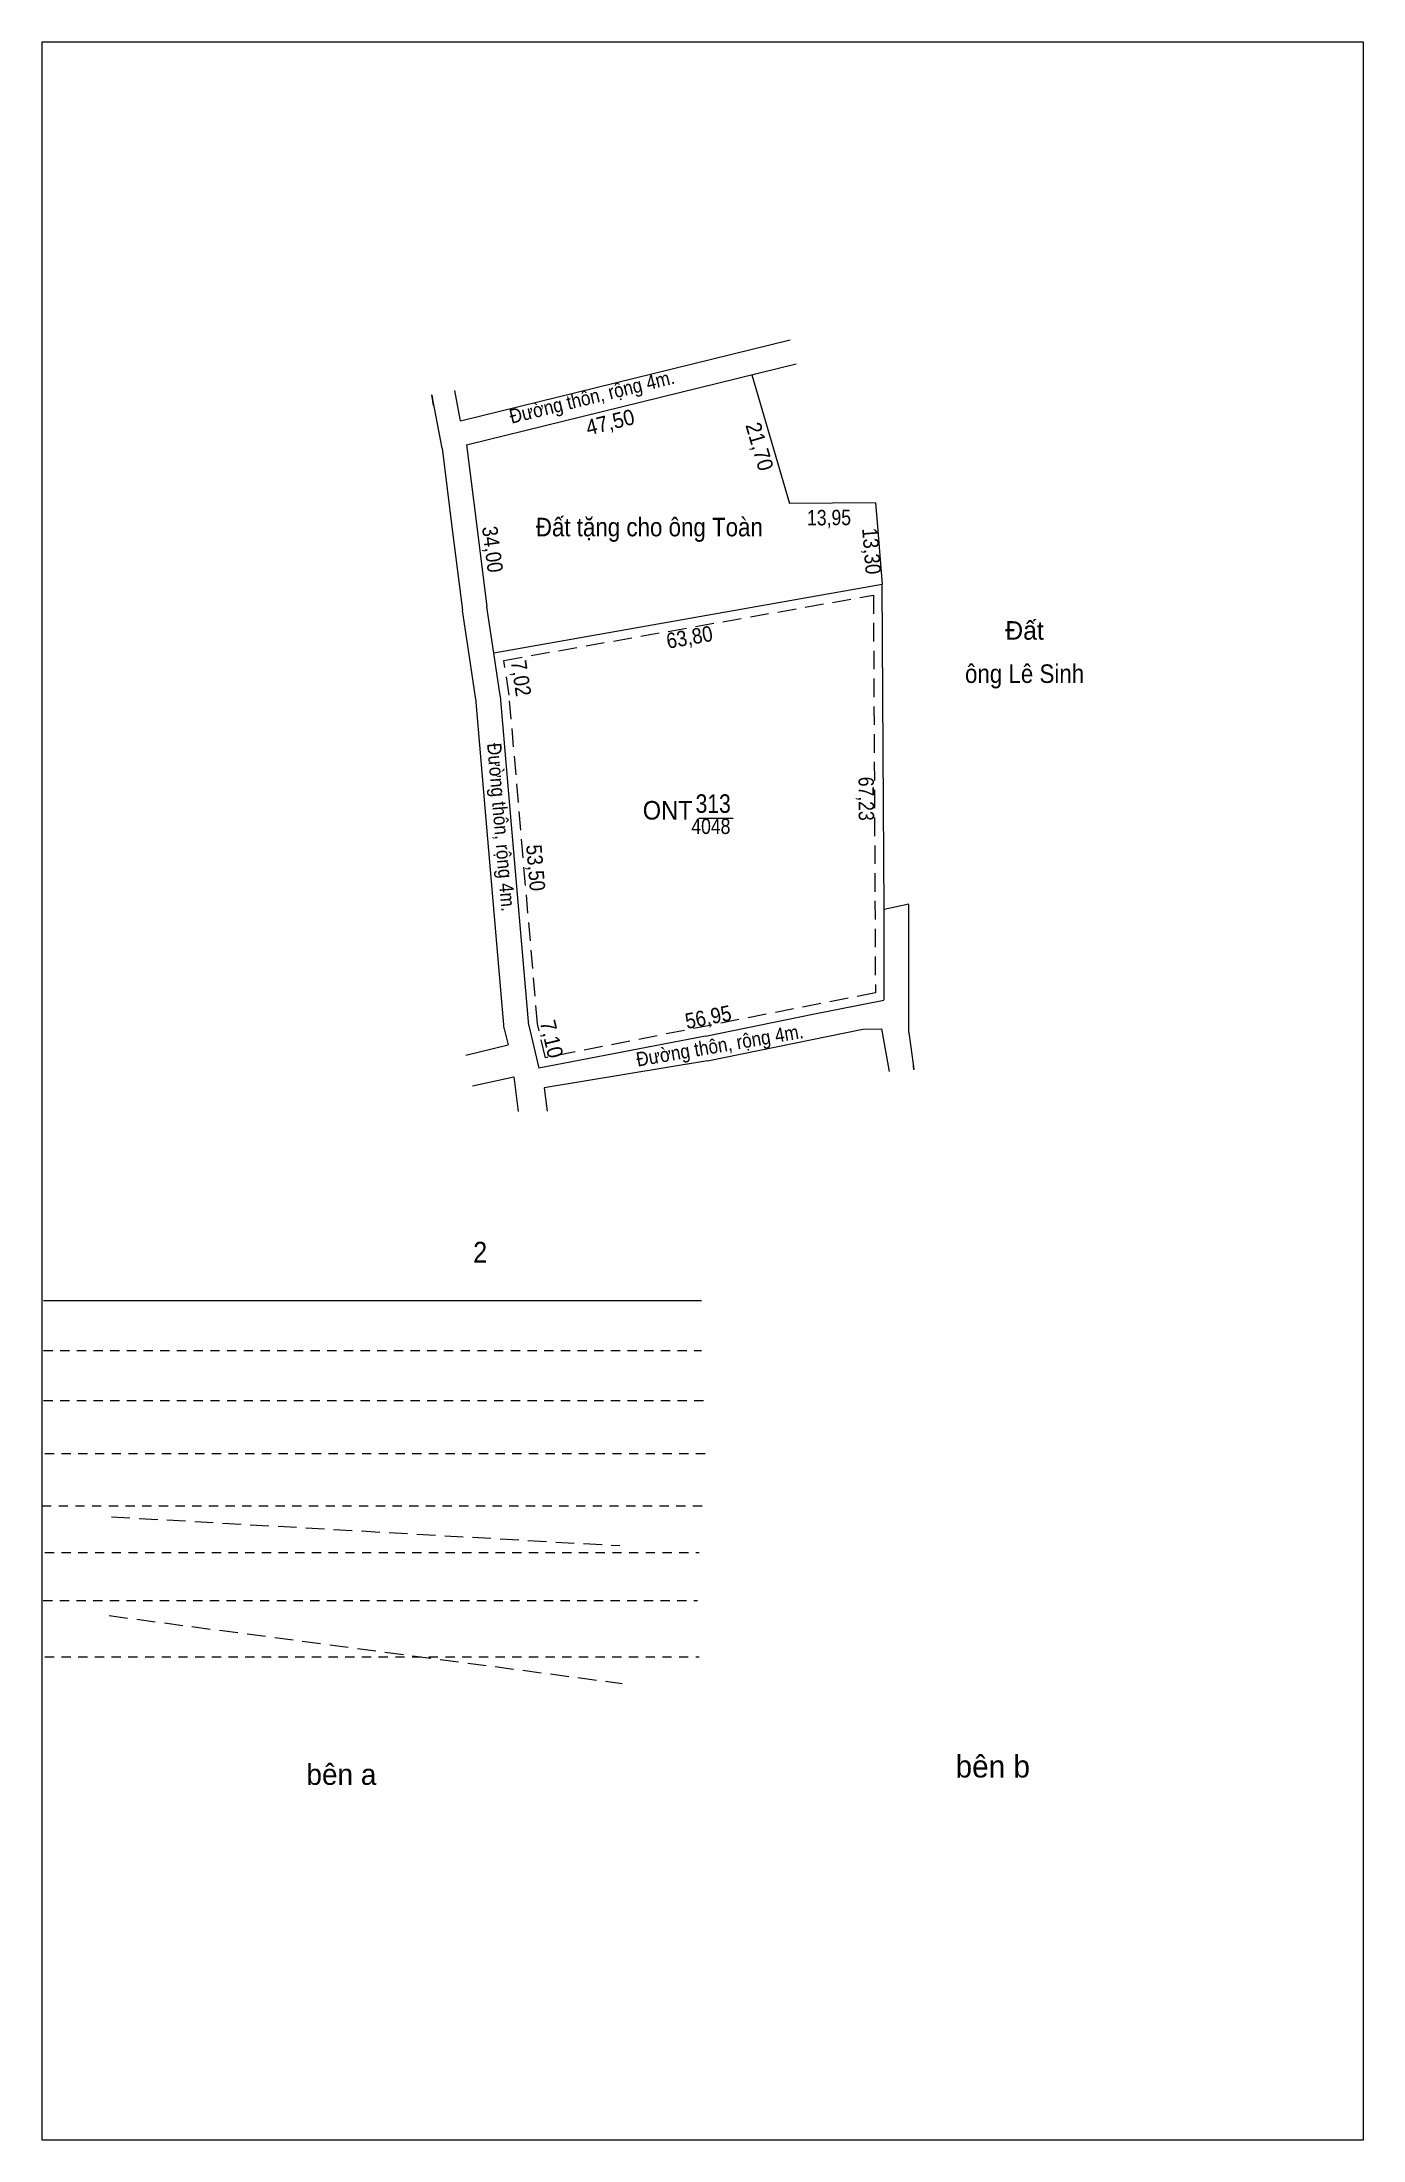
# Model space of a CAD drawing. Header units: metres. Extents: x 546685 to 549823, y 1838297 to 1838709.
# Drawn here: x 547471.7 to 547685.4, y 1838325.2 to 1838664.8 of the extents above; entities that cross this region are included whole.
import ezdxf
from ezdxf.enums import TextEntityAlignment as Align

# ---------------------------------------------------------------- set-up
doc = ezdxf.new("R2010")
doc.units = ezdxf.units.M
for name, pattern in [('DOTTED', [1.5, 0.3, -1.2]), ('MEDIUM_DASHED', [4.5, 3, -1.5]), ('SHORT_DASHED', [2.7, 1.5, -1.2])]:
    doc.linetypes.add(name, pattern=pattern)
for name, color, linetype, lineweight in [('1', 7, 'DOTTED', 13), ('15', 7, 'Continuous', 13), ('63', 7, 'Continuous', 13), ('7', 7, 'Continuous', 13)]:
    doc.layers.add(name, color=color, linetype=linetype, lineweight=lineweight)

msp = doc.modelspace()

# ---------------------------------------------------------------- texts
at = {"layer": '1'}
for s, height, width, p in [('4048', 2.5, 0.85, (547579.89, 1838536.61)), ('2', 3.382, 0.9, (547542.565, 1838467.22))]:
    msp.add_text(s, height=height, dxfattribs=dict(at, width=width)).set_placement(p, align=Align.CENTER)
for s, height, p in [('bên b', 3.6, (547625.5, 1838383.89)), ('bên a', 3.382, (547520.115, 1838382.7))]:
    msp.add_text(s, height=height, dxfattribs=at).set_placement(p, align=Align.CENTER)
at = {"layer": '63'}
for s, height, rotation, width, p in [('47,50', 2.5, 13.811, 0.95, (547563.892, 1838602.059)), ('21,70', 2.5, 286.355, 0.95, (547586.575, 1838598.977)), ('13,95', 2.5, 0.534, 0.85, (547599.018, 1838586.574)), ('34,00', 2.5, 277.47, 0.9, (547543.333, 1838582.528)), ('13,30', 2.5, 274.57, 0.9, (547604.657, 1838582.305)), ('63,80', 2.5, 10.019, 0.9, (547576.643, 1838567.24)), ('7,02', 2.5, 278.603, 0.9, (547547.949, 1838561.642)), ('Đường thôn, rộng 4m.', 2.3, 274.932, 0.9, (547544.847, 1838537.614)), ('67,23', 2.5, 270.29, 0.85, (547603.788, 1838542.311)), ('53,50', 2.5, 274.943, 0.9, (547550.312, 1838531.033)), ('7,10', 2.5, 283.351, 0.95, (547552.918, 1838503.144)), ('56,95', 2.5, 11.158, 0.9, (547579.698, 1838505.761))]:
    msp.add_text(s, height=height, rotation=rotation, dxfattribs=dict(at, width=width)).set_placement(p, align=Align.CENTER)
for s, width, p in [('Đất tặng cho ông Toàn', 0.9, (547569.94, 1838584.79)), ('ONT', 0.95, (547572.895, 1838538.95)), ('313', 0.85, (547580.265, 1838540.03))]:
    msp.add_text(s, height=3, dxfattribs=dict(at, width=width)).set_placement(p, align=Align.CENTER)
at = {"layer": '7', "width": 0.9}
for rotation, p in [(13.811, (547560.915, 1838606.277)), (9.811, (547581.514, 1838501.279))]:
    msp.add_text('Đường thôn, rộng 4m.', height=2.3, rotation=rotation, dxfattribs=at).set_placement(p, align=Align.CENTER)
at = {"layer": '7'}
msp.add_text('Đất', height=3, dxfattribs=at).set_placement((547630.635, 1838568.06), align=Align.CENTER)
at = {"layer": '7', "width": 0.9}
msp.add_text('ông Lê Sinh', height=3, dxfattribs=at).set_placement((547630.645, 1838561.06), align=Align.CENTER)

# ---------------------------------------------------------------- linework, layer by layer
at = {"layer": '1', "linetype": 'Continuous'}
msp.add_line((547471.91, 1838461.12), (547578.37, 1838461.12), dxfattribs=at)
at = {"layer": '1', "linetype": 'SHORT_DASHED'}
for p, q in [((547471.91, 1838453.01), (547578.37, 1838453.01)), ((547471.91, 1838444.89), (547578.85, 1838444.89)), ((547472.15, 1838436.32), (547579.09, 1838436.32)), ((547471.67, 1838427.87), (547578.61, 1838427.87)), ((547472.15, 1838420.31), (547578.01, 1838420.31)), ((547471.85, 1838412.56), (547577.71, 1838412.56)), ((547472.14, 1838403.41), (547578, 1838403.41))]:
    msp.add_line(p, q, dxfattribs=at)
at = {"layer": '1', "linetype": 'Continuous'}
msp.add_lwpolyline([(547471.68, 1838664.81), (547685.4, 1838664.81), (547685.4, 1838325.21), (547471.68, 1838325.21)], close=True, dxfattribs=at)
at = {"layer": '1', "linetype": 'MEDIUM_DASHED'}
msp.add_lwpolyline([(547546.4, 1838564.71), (547606.19, 1838575.27), (547606.51, 1838510.91), (547553.15, 1838500.39), (547551.85, 1838505.86), (547547.25, 1838559.1)], close=True, dxfattribs=at)
at = {"layer": '15'}
msp.add_line((547539.4, 1838603.46), (547538.48, 1838608.39), dxfattribs=at)
at = {"layer": '63'}
for p, q in [((547577.92, 1838539.19), (547583.49, 1838539.19)), ((547552.93, 1838495.51), (547553.43, 1838491.75))]:
    msp.add_line(p, q, dxfattribs=at)
at = {"layer": '63', "linetype": 'MEDIUM_DASHED'}
for p, q in [((547482.91, 1838426.09), (547565.17, 1838421.42)), ((547482.55, 1838410.09), (547565.53, 1838399.12))]:
    msp.add_line(p, q, dxfattribs=at)
at = {"layer": '7'}
for p, q in [((547539.4, 1838603.46), (547592.72, 1838616.57)), ((547540.36, 1838599.58), (547593.68, 1838612.69)), ((547586.49, 1838610.92), (547592.6, 1838590.1)), ((547536.39, 1838599.08), (547534.89, 1838606.96)), ((547606.55, 1838590.23), (547592.6, 1838590.1)), ((547607.61, 1838576.97), (547544.78, 1838565.87)), ((547540.82, 1838565.28), (547539.7, 1838572.77)), ((547544.78, 1838565.87), (547543.66, 1838573.36)), ((547541.87, 1838558.4), (547540.83, 1838565.27)), ((547543.37, 1838540.86), (547541.84, 1838558.59)), ((547546.47, 1838505.05), (547543.37, 1838540.85)), ((547607.94, 1838524.39), (547607.83, 1838541.2)), ((547611.94, 1838525.25), (547607.94, 1838524.39)), ((547607.95, 1838509.74), (547607.94, 1838524.39)), ((547611.94, 1838504.5), (547611.94, 1838525.25)), ((547546.47, 1838505.05), (547547.09, 1838502.46)), ((547550.44, 1838505.63), (547552.08, 1838498.72)), ((547579.03, 1838503.89), (547552.08, 1838498.72)), ((547611.94, 1838504.5), (547612.72, 1838498.56)), ((547540.24, 1838500.8), (547547.09, 1838502.46)), ((547579.33, 1838499.88), (547552.93, 1838495.51)), ((547541.31, 1838495.82), (547548.01, 1838497.3)), ((547548.01, 1838497.3), (547548.73, 1838491.67)), ((547612.73, 1838498.41), (547612.68, 1838499.16))]:
    msp.add_line(p, q, dxfattribs=at)
for points in [[(547534.73, 1838607.69), (547535.04, 1838605.95), (547534.73, 1838607.69)], [(547536.39, 1838599.08), (547538.05, 1838585.88), (547539.69, 1838572.86)], [(547540.36, 1838599.58), (547542.02, 1838586.38), (547543.66, 1838573.36)], [(547606.55, 1838590.23), (547606.86, 1838586.38), (547607.61, 1838576.97)], [(547607.83, 1838541.2), (547607.72, 1838559), (547607.61, 1838576.97)], [(547550.44, 1838505.63), (547547.36, 1838541.2), (547545.83, 1838558.93), (547545.82, 1838559), (547544.78, 1838565.87)], [(547579.03, 1838503.89), (547596.68, 1838507.52), (547607.88, 1838509.73)], [(547579.33, 1838499.88), (547604.49, 1838505.04), (547607.49, 1838505.05), (547608.74, 1838498.16)]]:
    msp.add_lwpolyline(points, dxfattribs=at)

msp.set_redraw_order([(e.dxf.handle, doc.entitydb.next_handle()) for e in msp.query("TEXT MTEXT ATTDEF DIMENSION ARC_DIMENSION")])  # texts and dimensions are drawn at this point

doc.saveas('drawing.dxf')
